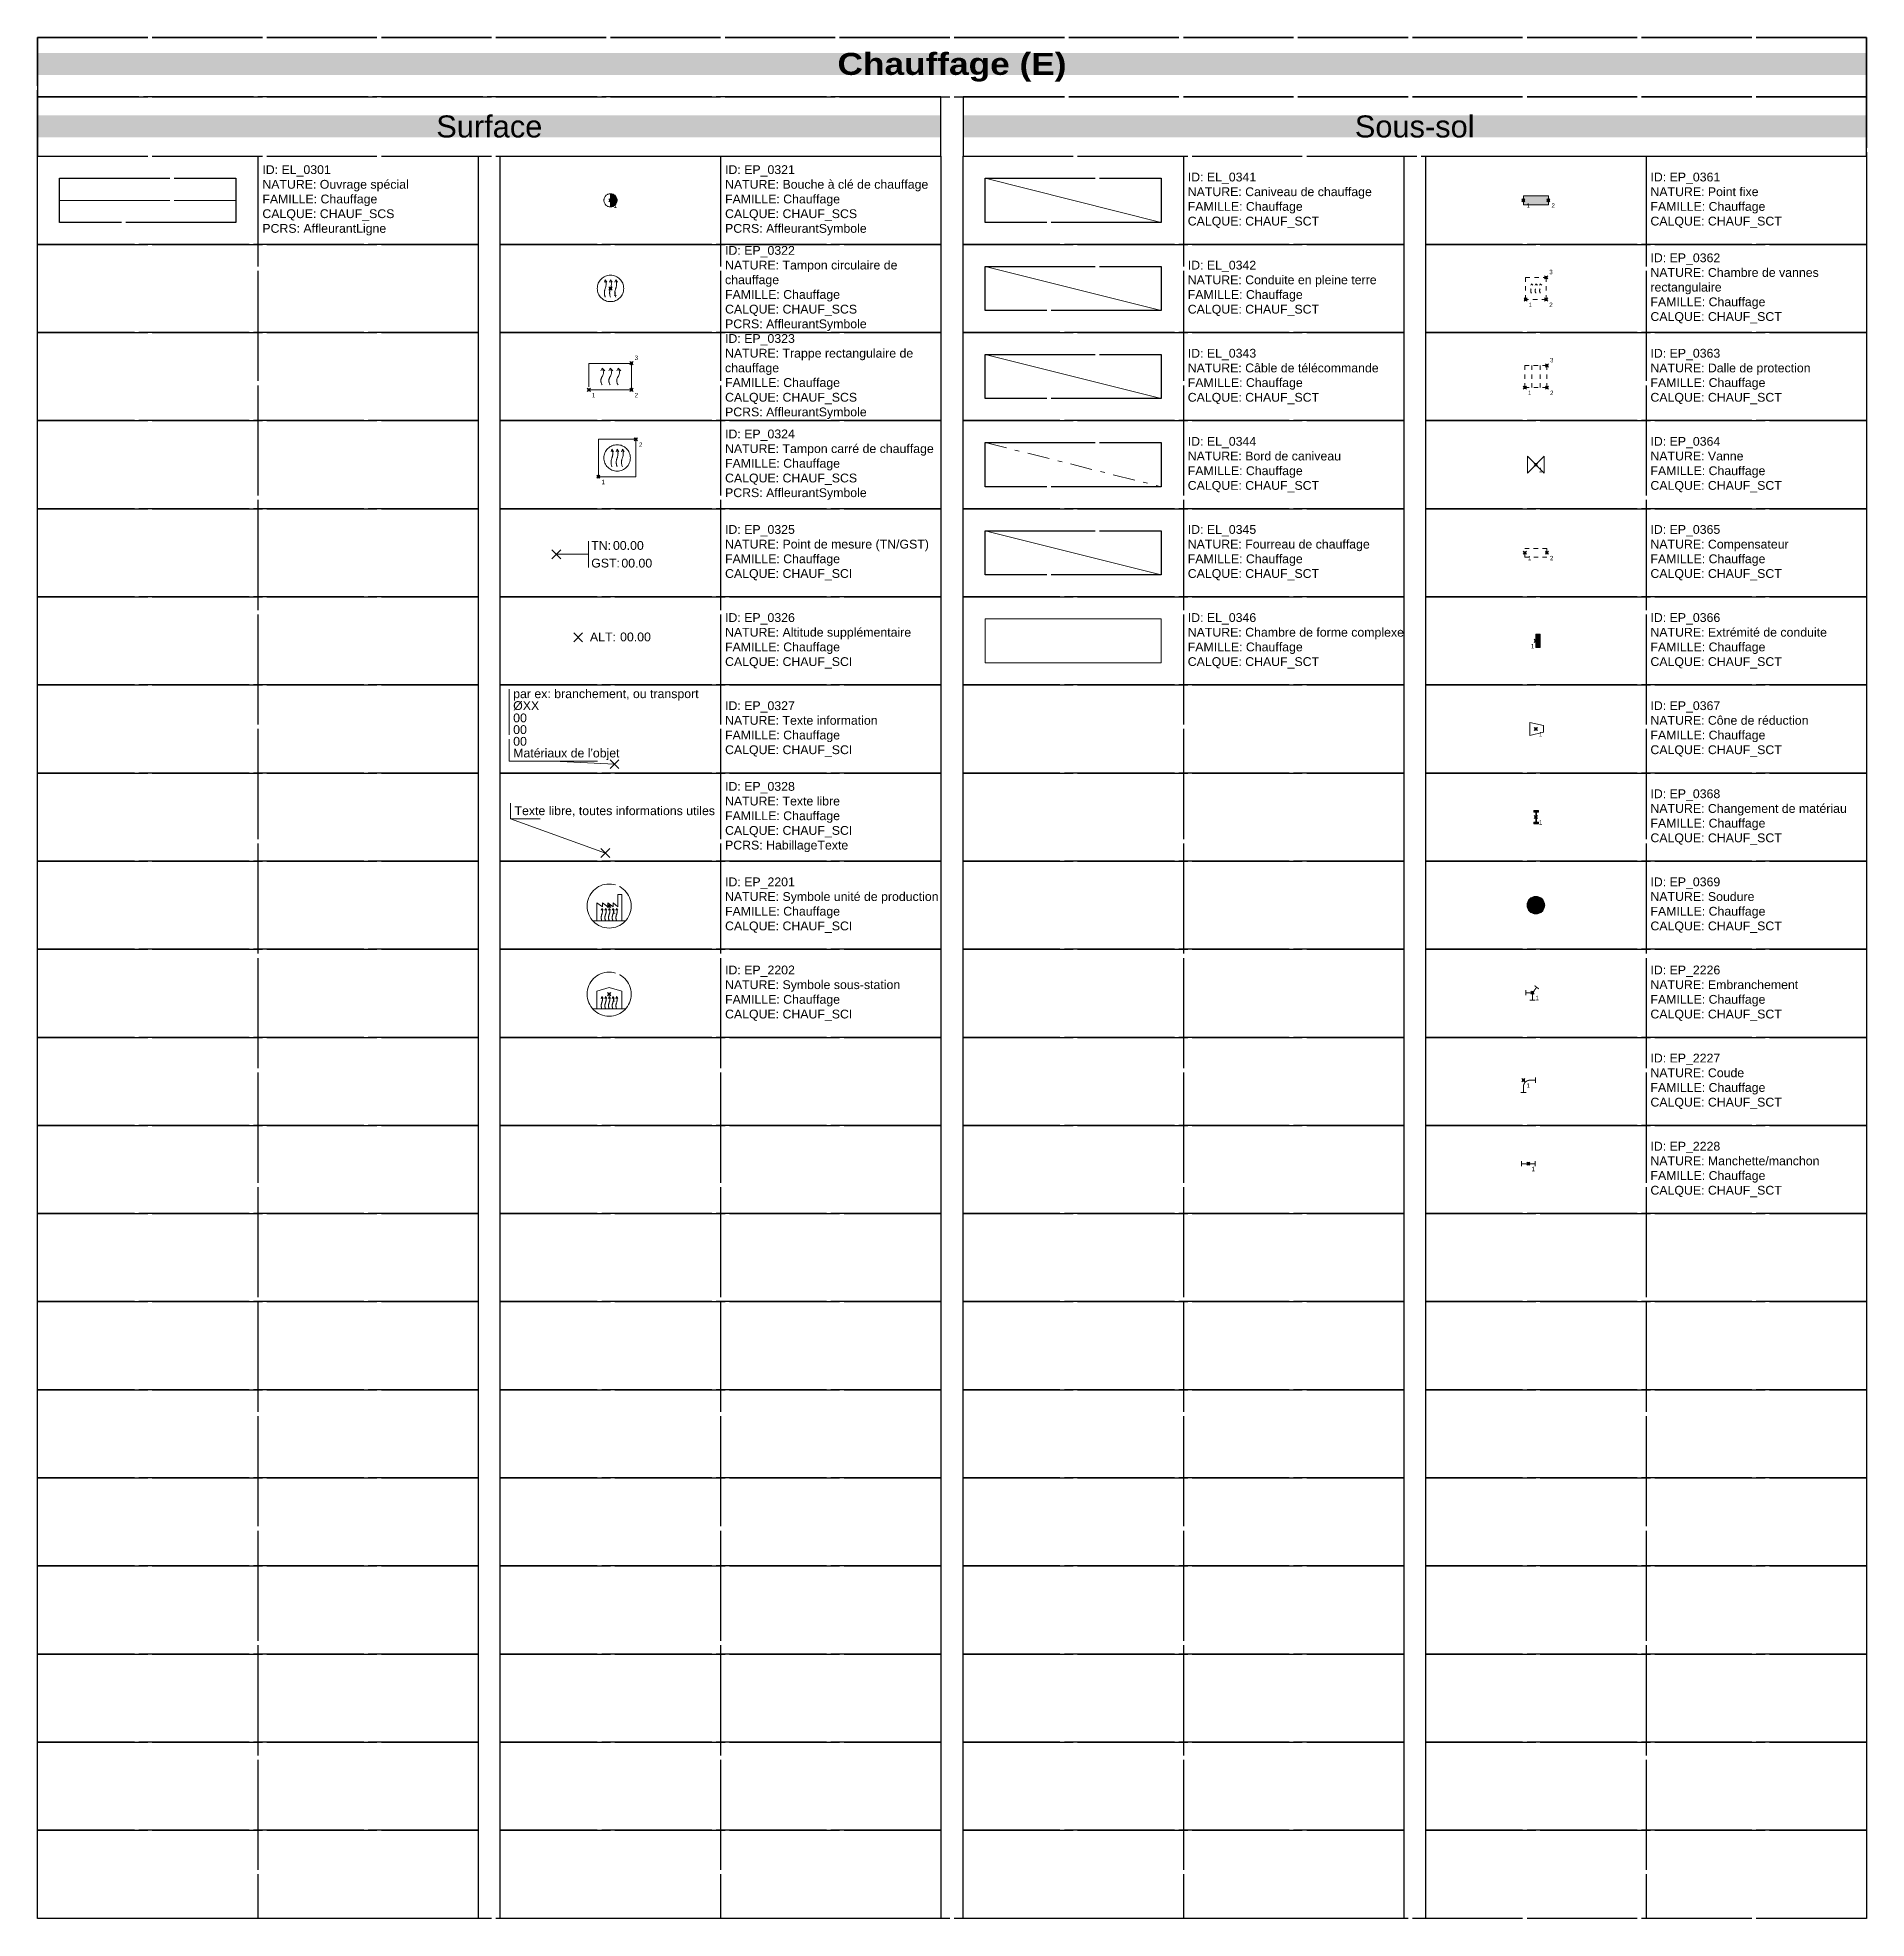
# Model space of a CAD drawing. Header units: metres. Extents: x 3067 to 3319, y 1703 to 1914.
# Drawn here: x 3235.05 to 3276.55, y 1871.25 to 1913.95 of the extents above; entities that cross this region are included whole.
import ezdxf
from ezdxf.enums import TextEntityAlignment as Align

# ---------------------------------------------------------------- set-up
doc = ezdxf.new("R2010")
doc.units = ezdxf.units.M
doc.header["$PDMODE"] = 3
doc.header["$PDSIZE"] = 0.1
for name, pattern in [('EL_0301', [2.5, 2.5, 0]), ('EL_0344', [1, 0.5, -0.2, 0.1, -0.2]), ('Socle_Continu', [2.5, 2.5, 0]), ('Socle_Discontinu', [0.07500000000000001, 0.05, -0.025]), ('Topo_Continu', [2.5, 2.5, 0])]:
    doc.linetypes.add(name, pattern=pattern)
doc.layers.get('0').update_dxf_attribs({"lineweight": 30})
for name, color, linetype, lineweight in [('1', 7, 'Socle_Continu', 30), ('2', 7, 'Socle_Continu', 30), ('3_sens et nbr de points', 7, 'Socle_Continu', 5), ('CHAUF_SCI', 6, 'Socle_Continu', 13), ('CHAUF_SCS', 6, 'Socle_Continu', 13), ('CHAUF_SCT', 6, 'Socle_Continu', 13)]:
    doc.layers.add(name, color=color, linetype=linetype, lineweight=lineweight)
doc.styles.add('Reseaux', font='arial.ttf')
doc.styles.get("Standard").update_dxf_attribs({"font": 'arial.ttf'})
doc.styles.add('Style_2', font='WINGDNG3.TTF')
doc.linetypes.add('EL_0341', pattern='A,3,-0.2,0.2,-0.381,["555",Style_2,S=0.254,R=0,X=-0.254,Y=-0.1],-0.381,0.2,-0.2', length=4.561999999999999)
doc.linetypes.add('EL_0342', pattern='A,2.5,-0.2,0.2,-0.2,0.2,-0.381,["555",Style_2,S=0.254,R=0,X=-0.254,Y=-0.1],-0.381,0.2,-0.2,0.2,-0.2', length=4.862)
doc.linetypes.add('EL_0343', pattern='A,4,-0.381,["555",Style_2,S=0.254,R=0,X=-0.254,Y=-0.1],-0.381', length=4.762)
doc.linetypes.add('EL_0345', pattern='A,4,-0.254,["| |",Standard,S=0.254,R=0,X=-0.127,Y=-0.1],-0.254', length=4.508)
doc.linetypes.add('EL_0346', pattern='A,0.2,0,["/",Standard,S=0.254,R=0,X=0,Y=0]', length=0.2)

msp = doc.modelspace()

# ---------------------------------------------------------------- texts
at = {"linetype": 'Socle_Continu', "char_height": 0.5, "attachment_point": 5, "bg_fill": 1, "box_fill_scale": 1, "bg_fill_transparency": 0}
for s, insert, width, bg_fill_color in [('{\\fArial Black|b0|i0|c0|p34;\\C256;\\c16777215;Chauffage (E)}', (3255.799248891025, 1913.273734277548), 41.5, 6), ('Surface', (3245.299248891023, 1911.926819275354), 20.49999999999954, 254), ('Sous-sol', (3266.299248891023, 1911.926819275354), 20.49999999999954, 254)]:
    msp.add_mtext(s, dxfattribs=dict(at, insert=insert, width=width, bg_fill_color=bg_fill_color))
at = {"linetype": 'Socle_Continu', "char_height": 0.2, "width": 4.90000000000009, "attachment_point": 4}
for s, insert in [('ID: EL_0301\\PNATURE: Ouvrage spécial\\PFAMILLE: Chauffage\\PCALQUE: CHAUF_SCS\\PPCRS: AffleurantLigne', (3240.149248891023, 1910.253361774257)), ('ID: EP_0321\\PNATURE: Bouche à clé de chauffage\\PFAMILLE: Chauffage\\PCALQUE: CHAUF_SCS\\PPCRS: AffleurantSymbole', (3250.649248891023, 1910.253361774257)), ('ID: EL_0341\\PNATURE: Caniveau de chauffage\\PFAMILLE: Chauffage\\PCALQUE: CHAUF_SCT', (3261.149248891024, 1910.253361774257)), ('ID: EP_0361\\PNATURE: Point fixe\\PFAMILLE: Chauffage\\PCALQUE: CHAUF_SCT', (3271.649248891023, 1910.253361774257)), ('ID: EP_0322\\PNATURE: Tampon circulaire de chauffage\\PFAMILLE: Chauffage\\PCALQUE: CHAUF_SCS\\PPCRS: AffleurantSymbole', (3250.649248891023, 1908.253361774257)), ('ID: EL_0342\\PNATURE: Conduite en pleine terre\\PFAMILLE: Chauffage\\PCALQUE: CHAUF_SCT', (3261.149248891024, 1908.253361774257)), ('ID: EP_0362\\PNATURE: Chambre de vannes rectangulaire\\PFAMILLE: Chauffage\\PCALQUE: CHAUF_SCT', (3271.649248891023, 1908.253361774257)), ('ID: EP_0323\\PNATURE: Trappe rectangulaire de chauffage\\PFAMILLE: Chauffage\\PCALQUE: CHAUF_SCS\\PPCRS: AffleurantSymbole', (3250.649248891023, 1906.253361774257)), ('ID: EL_0343\\PNATURE: Câble de télécommande\\PFAMILLE: Chauffage\\PCALQUE: CHAUF_SCT', (3261.149248891024, 1906.253361774257)), ('ID: EP_0363\\PNATURE: Dalle de protection\\PFAMILLE: Chauffage\\PCALQUE: CHAUF_SCT', (3271.649248891023, 1906.253361774257)), ('ID: EP_0324\\PNATURE: Tampon carré de chauffage\\PFAMILLE: Chauffage\\PCALQUE: CHAUF_SCS\\PPCRS: AffleurantSymbole', (3250.649248891023, 1904.253361774257)), ('ID: EL_0344\\PNATURE: Bord de caniveau\\PFAMILLE: Chauffage\\PCALQUE: CHAUF_SCT', (3261.149248891024, 1904.253361774257)), ('ID: EP_0364\\PNATURE: Vanne\\PFAMILLE: Chauffage\\PCALQUE: CHAUF_SCT', (3271.649248891023, 1904.253361774257)), ('ID: EP_0325\\PNATURE: Point de mesure (TN/GST)\\PFAMILLE: Chauffage\\PCALQUE: CHAUF_SCI', (3250.649248891023, 1902.253361774257)), ('ID: EL_0345\\PNATURE: Fourreau de chauffage\\PFAMILLE: Chauffage\\PCALQUE: CHAUF_SCT', (3261.149248891024, 1902.253361774257)), ('ID: EP_0365\\PNATURE: Compensateur\\PFAMILLE: Chauffage\\PCALQUE: CHAUF_SCT', (3271.649248891023, 1902.253361774257)), ('ID: EP_0326\\PNATURE: Altitude supplémentaire\\PFAMILLE: Chauffage\\PCALQUE: CHAUF_SCI', (3250.649248891023, 1900.253361774257)), ('ID: EL_0346\\PNATURE: Chambre de forme complexe\\PFAMILLE: Chauffage\\PCALQUE: CHAUF_SCT', (3261.149248891024, 1900.253361774257)), ('ID: EP_0366\\PNATURE: Extrémité de conduite\\PFAMILLE: Chauffage\\PCALQUE: CHAUF_SCT', (3271.649248891023, 1900.253361774257)), ('ID: EP_0327\\PNATURE: Texte information\\PFAMILLE: Chauffage\\PCALQUE: CHAUF_SCI', (3250.649248891023, 1898.253361774257)), ('ID: EP_0367\\PNATURE: Cône de réduction\\PFAMILLE: Chauffage\\PCALQUE: CHAUF_SCT', (3271.649248891023, 1898.253361774257)), ('ID: EP_0328\\PNATURE: Texte libre\\PFAMILLE: Chauffage\\PCALQUE: CHAUF_SCI\\PPCRS: HabillageTexte', (3250.649248891023, 1896.253361774257)), ('ID: EP_0368\\PNATURE: Changement de matériau\\PFAMILLE: Chauffage\\PCALQUE: CHAUF_SCT', (3271.649248891023, 1896.253361774257)), ('ID: EP_2201\\PNATURE: Symbole unité de production\\PFAMILLE: Chauffage\\PCALQUE: CHAUF_SCI', (3250.649248891023, 1894.253361774257)), ('ID: EP_0369\\PNATURE: Soudure\\PFAMILLE: Chauffage\\PCALQUE: CHAUF_SCT', (3271.649248891023, 1894.253361774257)), ('ID: EP_2202\\PNATURE: Symbole sous-station\\PFAMILLE: Chauffage\\PCALQUE: CHAUF_SCI', (3250.649248891023, 1892.253361774257)), ('ID: EP_2226\\PNATURE: Embranchement\\PFAMILLE: Chauffage\\PCALQUE: CHAUF_SCT', (3271.649248891023, 1892.253361774257)), ('ID: EP_2227\\PNATURE: Coude\\PFAMILLE: Chauffage\\PCALQUE: CHAUF_SCT', (3271.649248891023, 1890.253361774257)), ('ID: EP_2228\\PNATURE: Manchette/manchon\\PFAMILLE: Chauffage\\PCALQUE: CHAUF_SCT', (3271.649248891023, 1888.253361774257))]:
    msp.add_mtext(s, dxfattribs=dict(at, insert=insert))
at = {"layer": '3_sens et nbr de points', "linetype": 'Socle_Continu', "char_height": 0.1, "attachment_point": 1}
for s, insert in [('1', (3248.119762408173, 1910.182453935168)), ('1', (3268.836112408176, 1910.183868810216)), ('2', (3269.403412408171, 1910.183868810216)), ('3', (3269.353362408176, 1908.676058101775)), ('1', (3248.119762408173, 1908.182453935169)), ('1', (3268.88616240817, 1907.932453935169)), ('2', (3269.353362408176, 1907.932453935169)), ('3', (3248.596062262381, 1906.729501345493)), ('3', (3269.370062408174, 1906.676058101774)), ('1', (3247.628111373869, 1905.881676862575)), ('2', (3248.59608408485, 1905.881604151597)), ('1', (3268.869462408175, 1905.932453935169)), ('2', (3269.370062408174, 1905.932453935169)), ('2', (3248.695512408171, 1904.75950393517)), ('1', (3269.119762408175, 1904.182453935169)), ('1', (3247.845512408171, 1903.90950393517)), ('1', (3268.869462408175, 1902.182453935169)), ('2', (3269.370062408175, 1902.182453935169)), ('1', (3268.934496064291, 1900.182928825643)), ('1', (3269.119762408174, 1898.182453935169)), ('1', (3269.119762408175, 1896.182453935169)), ('1', (3248.08995237521, 1894.163268864285)), ('1', (3269.119762408175, 1894.182453935169)), ('1', (3269.044041968085, 1892.196246957071)), ('1', (3248.08995237521, 1892.163268864285)), ('1', (3268.837536139424, 1890.2093439481)), ('1', (3268.950225281475, 1888.314057821328))]:
    msp.add_mtext_dynamic_manual_height_columns(s, width=0.1735149838796133, gutter_width=1, heights=[0], dxfattribs=dict(at, insert=insert))

# ---------------------------------------------------------------- blocks, each defined once
blk = doc.blocks.new('EP_0369')
at = {"layer": 'CHAUF_SCT', "linetype": 'Socle_Continu'}
h = blk.add_hatch(color=256, dxfattribs=at)
edge = h.paths.add_edge_path()
edge.add_ellipse((-4.547e-13, 0), major_axis=(-0.1414213562372365, 0.1414213562372365), ratio=0.9999999999992137, start_angle=-45, end_angle=135, ccw=False)
edge.add_ellipse((-4.547e-13, 0), major_axis=(-0.1414213562372365, 0.1414213562372365), ratio=0.9999999999992137, start_angle=135, end_angle=315, ccw=False)
blk.add_circle((0, 0), 0.2000000000001601, dxfattribs=at)
at = {"layer": 'CHAUF_SCT', "linetype": 'Socle_Continu', "flags": 9}
for tag, p in [('ID', (0.6652754582009948, 0.0651978013065673)), ('NATURE', (0.6652754582009948, -0.2560845997850265)), ('FAMILLE', (0.6652754582009948, -0.5773670008761655)), ('CALQUE', (0.6652754582014495, -0.8986494019677593))]:
    blk.add_attdef(tag, p, '', height=0.2, dxfattribs=at)
blk = doc.blocks.new('EP_0368')
at = {"layer": 'CHAUF_SCT', "linetype": 'Socle_Continu'}
blk.add_hatch(color=256, dxfattribs=at).paths.add_polyline_path([(0.056555507374469, 0.149885079596288), (-0.0434442850564665, 0.1500888290177045), (-0.0435206910892703, 0.11258890685599), (0.0002292180988661, 0.1124997664844614), (-0.0002292180988661, -0.1124997664844614), (-0.0439791272874572, -0.1124106261129327), (-0.0440555333207158, -0.1499105482741925), (0.0559442591102197, -0.1501142976956089), (0.0560206651430235, -0.1126143755338944), (0.0122707559548872, -0.1125252351623658), (0.0127291921526194, 0.1124742978065569), (0.0564791013412105, 0.1123851574350283)])
for p, q in [((-0.0434442850564665, 0.1500888290177045), (-0.0435206910892703, 0.11258890685599)), ((-0.0435206910892703, 0.11258890685599), (0.0002292180988661, 0.1124997664844614)), ((0.056555507374469, 0.149885079596288), (-0.0434442850564665, 0.1500888290177045)), ((0.0002292180988661, 0.1124997664844614), (-0.0002292180988661, -0.1124997664844614)), ((0.0122707559548872, -0.1125252351623658), (0.0127291921526194, 0.1124742978065569)), ((0.0127291921526194, 0.1124742978065569), (0.0564791013412105, 0.1123851574350283)), ((0.0564791013412105, 0.1123851574350283), (0.056555507374469, 0.149885079596288)), ((-0.0439791272874572, -0.1124106261129327), (-0.0440555333207158, -0.1499105482741925)), ((-0.0440555333207158, -0.1499105482741925), (0.0559442591102197, -0.1501142976956089)), ((-0.0002292180988661, -0.1124997664844614), (-0.0439791272874572, -0.1124106261129327)), ((0.0560206651430235, -0.1126143755338944), (0.0122707559548872, -0.1125252351623658)), ((0.0559442591102197, -0.1501142976956089), (0.0560206651430235, -0.1126143755338944))]:
    blk.add_line(p, q, dxfattribs=at)
at = {"layer": 'CHAUF_SCT', "linetype": 'Socle_Continu', "flags": 9}
for tag, p in [('ID', (0.7073377215733672, 0.0165774106567369)), ('NATURE', (0.7073377215733672, -0.3047049904348569)), ('FAMILLE', (0.7073377215733672, -0.625987391525996)), ('CALQUE', (0.7073377215738219, -0.9472697926175897))]:
    blk.add_attdef(tag, p, '', height=0.2, dxfattribs=at)
blk = doc.blocks.new('EP_0367')
at = {"layer": 'CHAUF_SCT', "linetype": 'Socle_Continu', "flags": 128}
blk.add_lwpolyline([(-0.1359851656879982, 0.1506334067807984), (-0.1359851656879982, -0.150239084840905), (0.1704250692901041, -0.0750209619359339), (0.1704250692901041, 0.0754152838758273)], close=True, dxfattribs=at)
at = {"layer": 'CHAUF_SCT', "linetype": 'Socle_Continu', "flags": 9}
for tag, p in [('NATURE', (0.6955880302994047, 0.2603986245849228)), ('ID', (0.6955880302994047, 0.5816810256765166)), ('FAMILLE', (0.6955880302994047, -0.0608837765062162)), ('CALQUE', (0.6955880302998594, -0.38216617759781)), ('TYPE', (0.6955880302998594, -0.7034485786894038))]:
    blk.add_attdef(tag, p, '', height=0.2, dxfattribs=at)
blk = doc.blocks.new('EP_0366')
at = {"layer": 'CHAUF_SCT', "linetype": 'Socle_Continu'}
blk.add_hatch(color=256, dxfattribs=at).paths.add_polyline_path([(0.1002572382594735, 0.1501570920593167), (0.1001370676312945, -0.1498428838719974), (0.0001370756544929, -0.1498028269959377), (0.000257246282672, 0.1501971489353764)])
at = {"layer": 'CHAUF_SCT', "linetype": 'Socle_Continu', "flags": 128}
blk.add_lwpolyline([(0.0001370756544929, -0.1498028269959377), (0.000257246282672, 0.1501971489353764), (0.1002572382594735, 0.1501570920593167), (0.1001370676312945, -0.1498428838719974)], close=True, dxfattribs=at)
at = {"layer": 'CHAUF_SCT', "linetype": 'Socle_Continu', "flags": 9}
for tag, p in [('NATURE', (0.6045897612061708, 0.2807477289923099)), ('ID', (0.6045897612061708, 0.6020301300839038)), ('FAMILLE', (0.6045897612057161, -0.0405346720988291)), ('CALQUE', (0.6045897612061708, -0.3618170731904229)), ('TYPE', (0.6045897612061708, -0.6830994742820167))]:
    blk.add_attdef(tag, p, '', height=0.2, dxfattribs=at)
blk = doc.blocks.new('EP_0364')
at = {"layer": 'CHAUF_SCT', "linetype": 'Socle_Continu'}
for p, q in [((-0.1900000000000546, -0.1900000000000546), (-0.1900000000000546, 0.1900000000000546)), ((-0.1900000000000546, 0.1900000000000546), (0.1900000000000546, -0.1900000000000546)), ((0.1900000000000546, 0.1900000000000546), (-0.1900000000000546, -0.1900000000000546)), ((0.1900000000000546, -0.1900000000000546), (0.1900000000000546, 0.1900000000000546))]:
    blk.add_line(p, q, dxfattribs=at)
at = {"layer": 'CHAUF_SCT', "linetype": 'Socle_Continu', "flags": 9}
for tag, p in [('ID', (0.7883660091033562, -0.0151168798302024)), ('NATURE', (0.7883660091033562, -0.3363992809217962)), ('CALQUE', (0.7883660091033562, -0.9789640831045289)), ('FAMILLE', (0.7883660091029016, -0.6576816820129352))]:
    blk.add_attdef(tag, p, '', height=0.2, dxfattribs=at)
blk = doc.blocks.new('EP_0361')
at = {"layer": 'CHAUF_SCT', "linetype": 'Socle_Continu'}
blk.add_hatch(color=256, dxfattribs=at).paths.add_polyline_path([(0, -0.0999999999999091), (0, 0.0999999999999091), (0.5672999999951572, 0.0999999999999091), (0.5672999999951572, -0.0999999999999091)])
at = {"layer": 'CHAUF_SCT', "linetype": 'Socle_Continu', "flags": 128}
blk.add_lwpolyline([(0, -0.0999999999999091), (0, 0.0999999999999091), (0.5672999999951572, 0.0999999999999091), (0.5672999999951572, -0.0999999999999091)], close=True, dxfattribs=at)
at = {"layer": 'CHAUF_SCT', "linetype": 'Socle_Continu', "flags": 9}
for tag, p in [('ID', (1.086494708056761, -0.0621153954066358)), ('NATURE', (1.086494708056761, -0.3833977964982296)), ('CALQUE', (1.086494708056761, -1.025962598680962)), ('FAMILLE', (1.086494708056306, -0.7046801975893687))]:
    blk.add_attdef(tag, p, '', height=0.2, dxfattribs=at)
blk = doc.blocks.new('EP_0322')
at = {"layer": 'CHAUF_SCS', "linetype": 'Socle_Continu'}
for p, q in [((-0.1190509970806488, 0.1984183284673691), (-0.1388610829931167, 0.1389245768614273)), ((-0.1190509970806488, 0.1984183284673691), (-0.0793673313869476, 0.1389245768614273)), ((-4.547e-13, 0.1984183284673691), (-0.0198100859129227, 0.1389245768614273)), ((-4.547e-13, 0.1984183284673691), (0.0396836656927917, 0.1389245768614273)), ((0.1190509970797393, 0.1984183284673691), (0.0992409111672714, 0.1389245768614273)), ((0.1190509970797393, 0.1984183284673691), (0.1587346627729858, 0.1389245768614273))]:
    blk.add_line(p, q, dxfattribs=at)
at = {"layer": 'CHAUF_SCS', "linetype": 'Socle_Continu', "flags": 128}
for points in [[(-0.1190509970811036, -0.1984183284666869, -0.1999999999977349), (-0.1190509970811036, 4.547e-13, 0.1999999999996576), (-0.1190509970806488, 0.1984183284673691)], [(-9.095e-13, -0.1984183284666869, -0.1999999999977349), (-9.095e-13, 4.547e-13, 0.1999999999996576), (-4.547e-13, 0.1984183284673691)], [(0.1190509970792846, -0.1984183284666869, -0.1999999999977349), (0.1190509970792846, 4.547e-13, 0.1999999999996576), (0.1190509970797393, 0.1984183284673691)]]:
    blk.add_lwpolyline(points, format="xyb", dxfattribs=at)
at = {"layer": 'CHAUF_SCS', "linetype": 'Socle_Continu'}
blk.add_circle((0, 0), 0.3, dxfattribs=at)
at = {"layer": 'CHAUF_SCS', "linetype": 'Socle_Continu', "flags": 9}
for tag, p in [('NATURE', (0.8808347996696284, 0.3161148385786419)), ('ID', (0.8808347996696284, 0.6373972396702356)), ('FAMILLE', (0.8808347996696284, -0.0051675625124972)), ('CALQUE', (0.8808347996696284, -0.3264499636040909)), ('TYPE', (0.8808347996696284, -0.9690147657872785)), ('PCRS', (0.8808347996696284, -0.6477323646956848))]:
    blk.add_attdef(tag, p, '', height=0.2, dxfattribs=at)
blk = doc.blocks.new('EP_0321')
at = {"layer": 'CHAUF_SCS', "linetype": 'Socle_Continu'}
h = blk.add_hatch(color=256, dxfattribs=at)
edge = h.paths.add_edge_path()
edge.add_line((0, -0.1500000000005457), (0, 0.1499999999996362))
edge.add_ellipse((0, -4.547e-13), major_axis=(-0.1060660171781838, 0.1060660171781838), ratio=0.99999999999741, start_angle=225, end_angle=315, ccw=False)
edge.add_ellipse((0, -4.547e-13), major_axis=(0.1060660171781838, 0.1060660171781838), ratio=0.99999999999741, start_angle=225, end_angle=315, ccw=False)
blk.add_line((0, -0.1500000000005457), (0, 0.1499999999996362), dxfattribs=at)
blk.add_circle((0, 0), 0.1500000000001081, dxfattribs=at)
at = {"layer": 'CHAUF_SCS', "linetype": 'Socle_Continu', "flags": 9}
for tag, p in [('ID', (0.5965127651143121, 0.5167112252192965)), ('NATURE', (0.5965127651143121, 0.1954288241277027)), ('FAMILLE', (0.5965127651143121, -0.1258535769634363)), ('CALQUE', (0.5965127651143121, -0.4471359780550302)), ('PCRS', (0.5965127651143121, -0.768418379146624))]:
    blk.add_attdef(tag, p, '', height=0.2, dxfattribs=at)
blk = doc.blocks.new('*U314')
at = {"layer": 'CHAUF_SCI', "linetype": 'Socle_Continu'}
blk.add_line((0.7332988834705249, -4.547e-13), (0, 0), dxfattribs=at)
at = {"layer": 'CHAUF_SCI', "linetype": 'Socle_Continu', "flags": 128}
blk.add_lwpolyline([(0.73329888347007, -0.3000000000001819), (0.73329888347007, 0.2999999999992724)], dxfattribs=at)
at = {"layer": 'CHAUF_SCI', "linetype": 'Socle_Continu'}
blk.add_point((0, 0), dxfattribs=at)
at = {"layer": 'CHAUF_SCI', "linetype": 'Socle_Continu', "char_height": 0.2, "attachment_point": 4}
for s, insert in [('TN:', (0.7929617047470856, 0.1999999999993633)), ('GST:', (0.7929617047470856, -0.2012789904506462))]:
    blk.add_mtext_dynamic_manual_height_columns(s, width=0.462726113304143, gutter_width=1, heights=[0], dxfattribs=dict(at, insert=insert))
at = {"layer": 'CHAUF_SCI', "linetype": 'Socle_Continu'}
for tag, p in [('TN', (1.286360096541557, 0.1999999999993633)), ('GST', (1.477163664256295, -0.2012789904506462))]:
    blk.add_attdef(tag, text='', height=0.2, dxfattribs=at).set_placement(p, align=Align.MIDDLE_LEFT)
at = {"layer": 'CHAUF_SCI', "linetype": 'Socle_Continu', "style": 'Reseaux', "flags": 9}
for tag, p in [('ID', (2.428342119356784, 0.0699547082995196)), ('NATURE', (2.428342119356784, -0.2513276927920742))]:
    blk.add_attdef(tag, p, '', height=0.2, dxfattribs=at)
at = {"layer": 'CHAUF_SCI', "linetype": 'Socle_Continu', "flags": 9}
for tag, p in [('FAMILLE', (2.428342119356784, -0.5726100938832133)), ('CALQUE', (2.428342119356784, -0.893892494974807))]:
    blk.add_attdef(tag, p, '', height=0.2, dxfattribs=at)
blk = doc.blocks.new('EP_0323')
at = {"layer": 'CHAUF_SCS', "linetype": 'Socle_Continu'}
for p, q in [((0.3024687500010259, 0.4874999999988177), (0.2722702700034461, 0.4312800000002426)), ((0.3024687500010259, 0.4874999999988177), (0.3629625000012311, 0.4312800000002426)), ((0.4839500000016415, 0.4874999999988177), (0.4537515200040616, 0.4312800000002426)), ((0.4839500000016415, 0.4874999999988177), (0.5444437500018467, 0.4312800000002426)), ((0.665431250002257, 0.4874999999988177), (0.6352327700046771, 0.4312800000002426)), ((0.665431250002257, 0.4874999999988177), (0.7259250000024622, 0.4312800000002426))]:
    blk.add_line(p, q, dxfattribs=at)
at = {"layer": 'CHAUF_SCS', "linetype": 'Socle_Continu', "flags": 128}
blk.add_lwpolyline([(0, 0.5999999999985448), (0.9679000000032829, 0.5999999999985448), (0.9679000000032829, 0), (0, 0)], close=True, dxfattribs=at)
for points in [[(0.3024687500010259, 0.1124999999997271, -0.3226333333352642), (0.3024687500010259, 0.2999999999992724, 0.3226333333352642), (0.3024687500010259, 0.4874999999988177)], [(0.4839500000016415, 0.1124999999997271, -0.3226333333352642), (0.4839500000016415, 0.2999999999992724, 0.3226333333352642), (0.4839500000016415, 0.4874999999988177)], [(0.665431250002257, 0.1124999999997271, -0.3226333333352642), (0.665431250002257, 0.2999999999992724, 0.3226333333352642), (0.665431250002257, 0.4874999999988177)]]:
    blk.add_lwpolyline(points, format="xyb", dxfattribs=at)
at = {"layer": 'CHAUF_SCS', "linetype": 'Socle_Continu', "flags": 9}
for tag, p in [('ID', (1.377614190837448, 0.938851058064074)), ('NATURE', (1.377614190837448, 0.6175686569724804)), ('FAMILLE', (1.377614190837448, 0.2962862558813413)), ('CALQUE', (1.377614190837448, -0.0249961452102525)), ('PCRS', (1.377614190837448, -0.3462785463018463))]:
    blk.add_attdef(tag, p, '', height=0.2, dxfattribs=at)
blk = doc.blocks.new('EP_0324')
at = {"layer": 'CHAUF_SCS', "linetype": 'Socle_Continu'}
for p, q in [((0.3061461638894798, 0.6236154894363608), (0.2863360779770119, 0.5641217378304191)), ((0.3061461638894798, 0.6236154894363608), (0.345829829583181, 0.5641217378304191)), ((0.4251971609696739, 0.6236154894363608), (0.405387075057206, 0.5641217378304191)), ((0.4251971609696739, 0.6236154894363608), (0.4648808266629203, 0.5641217378304191)), ((0.544248158049868, 0.6236154894363608), (0.5244380721374001, 0.5641217378304191)), ((0.544248158049868, 0.6236154894363608), (0.5839318237431144, 0.5641217378304191))]:
    blk.add_line(p, q, dxfattribs=at)
blk.add_lwpolyline([(0, 0), (0.849999999999909, 0), (0.849999999999909, 0.849999999999909), (0, 0.849999999999909)], close=True, dxfattribs=at)
at = {"layer": 'CHAUF_SCS', "linetype": 'Socle_Continu', "flags": 128}
for points in [[(0.306146163889025, 0.2267788325023048, -0.1999999999977349), (0.306146163889025, 0.4251971609694465, 0.1999999999996576), (0.3061461638894798, 0.6236154894363608)], [(0.4251971609692192, 0.2267788325023048, -0.1999999999977349), (0.4251971609692192, 0.4251971609694465, 0.1999999999996576), (0.4251971609696739, 0.6236154894363608)], [(0.5442481580494132, 0.2267788325023048, -0.1999999999977349), (0.5442481580494132, 0.4251971609694465, 0.1999999999996576), (0.544248158049868, 0.6236154894363608)]]:
    blk.add_lwpolyline(points, format="xyb", dxfattribs=at)
at = {"layer": 'CHAUF_SCS', "linetype": 'Socle_Continu'}
blk.add_circle((0.4251971609701286, 0.4251971609689918), 0.3, dxfattribs=at)
at = {"layer": 'CHAUF_SCS', "linetype": 'Socle_Continu', "flags": 9}
for tag, p in [('ID', (1.483800765200612, 0.9518975083447003)), ('NATURE', (1.483800765200612, 0.6306151072531067)), ('FAMILLE', (1.483800765200612, 0.3093327061619675)), ('CALQUE', (1.483800765200612, -0.0119496949296263)), ('PCRS', (1.483800765200612, -0.3332320960212201)), ('TYPE', (1.483800765200612, -0.654514497112814))]:
    blk.add_attdef(tag, p, '', height=0.2, dxfattribs=at)
blk = doc.blocks.new('EP_0326')
at = {"layer": 'CHAUF_SCI', "linetype": 'Socle_Continu'}
blk.add_point((0, 0), dxfattribs=at)
at = {"layer": 'CHAUF_SCI', "linetype": 'Socle_Continu', "insert": (0.2675021382674458, 0.0095432258140136), "char_height": 0.2, "attachment_point": 4}
blk.add_mtext_dynamic_manual_height_columns('ALT:', width=0.462726113304143, gutter_width=1, heights=[0], dxfattribs=at)
at = {"layer": 'CHAUF_SCI', "linetype": 'Socle_Continu'}
blk.add_attdef('ALT', text='', height=0.2, dxfattribs=at).set_placement((0.9517040977766555, 0.0095432258140136), align=Align.MIDDLE_LEFT)
at = {"layer": 'CHAUF_SCI', "linetype": 'Socle_Continu', "style": 'Reseaux', "flags": 9}
for tag, p in [('ID', (2.037735108147899, -0.1057663793321808)), ('NATURE', (2.037735108147899, -0.4270487804237746))]:
    blk.add_attdef(tag, p, '', height=0.2, dxfattribs=at)
at = {"layer": 'CHAUF_SCI', "linetype": 'Socle_Continu', "flags": 9}
for tag, p in [('FAMILLE', (2.037735108147899, -0.7483311815149137)), ('CALQUE', (2.037735108147899, -1.069613582606507)), ('TYPE', (2.050355252807094, -1.357600921890025))]:
    blk.add_attdef(tag, p, '', height=0.2, dxfattribs=at)
blk = doc.blocks.new('EP_0362')
at = {"layer": 'CHAUF_SCT', "linetype": 'Socle_Discontinu'}
for p, q in [((0.132596809007282, 0.3538746030001221), (0.1157902599193221, 0.3225861345147223)), ((0.132596809007282, 0.3538746030001221), (0.1662637743306732, 0.3225861345147223)), ((0.2335977049783651, 0.3538746030001221), (0.2167911558899505, 0.3225861345147223)), ((0.2335977049783651, 0.3538746030001221), (0.2672646703017563, 0.3225861345147223)), ((0.3345986009489934, 0.3538746030001221), (0.3177920518605788, 0.3225861345147223)), ((0.3345986009489934, 0.3538746030001221), (0.3682655662728393, 0.3225861345147223))]:
    blk.add_line(p, q, dxfattribs=at)
blk.add_lwpolyline([(0, 0.4999999999997727), (0.4672000000064145, 0.4999999999997727), (0.4672000000064145, 0), (0, 0)], close=True, dxfattribs=at)
at = {"layer": 'CHAUF_SCT', "linetype": 'Socle_Discontinu', "flags": 128}
for points in [[(0.132596809007282, 0.1451735058408303, -0.3226333333352642), (0.132596809007282, 0.2495240544205899, 0.3226333333352642), (0.132596809007282, 0.3538746030001221)], [(0.2335977049783651, 0.1451735058408303, -0.3226333333352642), (0.2335977049783651, 0.2495240544205899, 0.3226333333352642), (0.2335977049783651, 0.3538746030001221)], [(0.3345986009489934, 0.1451735058408303, -0.3226333333352642), (0.3345986009489934, 0.2495240544205899, 0.3226333333352642), (0.3345986009489934, 0.3538746030001221)]]:
    blk.add_lwpolyline(points, format="xyb", dxfattribs=at)
at = {"layer": 'CHAUF_SCT', "linetype": 'Socle_Discontinu', "flags": 9}
for tag, p in [('ID', (1.057458590823898, 0.2848196207476121)), ('NATURE', (1.057458590823898, -0.0364627803439817)), ('FAMILLE', (1.057458590823443, -0.3577451814351207)), ('CALQUE', (1.057458590823898, -0.6790275825267145))]:
    blk.add_attdef(tag, p, '', height=0.2, dxfattribs=at)
blk = doc.blocks.new('EP_0363')
at = {"layer": 'CHAUF_SCT', "linetype": 'Socle_Discontinu'}
for p, q in [((0.1564374999998108, 0.4999999999995453), (0.1564374999998108, -4.547e-13)), ((0.3441624999995838, 0.4999999999995453), (0.3441624999995838, -4.547e-13))]:
    blk.add_line(p, q, dxfattribs=at)
blk.add_lwpolyline([(0, 0.4999999999995453), (0.5005999999993948, 0.4999999999995453), (0.5005999999993948, 0), (0, 0)], close=True, dxfattribs=at)
at = {"layer": 'CHAUF_SCT', "linetype": 'Socle_Discontinu', "flags": 9}
for tag, p in [('ID', (1.090081469974848, 0.3050596361031239)), ('NATURE', (1.090081469974848, -0.0162227649884699)), ('FAMILLE', (1.090081469974393, -0.3375051660796089)), ('CALQUE', (1.090081469974848, -0.6587875671712027))]:
    blk.add_attdef(tag, p, '', height=0.2, dxfattribs=at)
blk = doc.blocks.new('EP_0365')
at = {"layer": 'CHAUF_SCT', "linetype": 'Socle_Discontinu'}
blk.add_lwpolyline([(0.0001971609690372, 0.1001971609698558), (0.5007971609684319, 0.1001971609698558), (0.5007971609684319, -0.0998028390299624), (0.0001971609690372, -0.0998028390299624)], close=True, dxfattribs=at)
at = {"layer": 'CHAUF_SCT', "linetype": 'Socle_Discontinu', "flags": 9}
for tag, p in [('ID', (1.082884752876907, 0.3667738268827634)), ('NATURE', (1.082884752876907, 0.0454914257911696)), ('CALQUE', (1.082884752876907, -0.5970733763915633)), ('FAMILLE', (1.082884752876452, -0.2757909752999694))]:
    blk.add_attdef(tag, p, '', height=0.2, dxfattribs=at)
blk = doc.blocks.new('*U254')
at = {"layer": 'CHAUF_SCI', "linetype": 'Socle_Continu'}
blk.add_line((-1.389563766990249, 0.0655018126474261), (0, 0), dxfattribs=at)
at = {"layer": 'CHAUF_SCI', "linetype": 'Socle_Continu', "flags": 128}
blk.add_lwpolyline([(-0.3895637669902498, 0.0655018126474261), (-2.389563766990249, 0.0655018126474261), (-2.389563766990249, 1.7040629235305)], dxfattribs=at)
at = {"layer": 'CHAUF_SCI', "linetype": 'Socle_Continu'}
blk.add_point((0, 0), dxfattribs=at)
for tag, p in [('TYPE', (-2.301047120634393, 1.49890808717987)), ('DIAM', (-2.301047120634393, 1.228657302035344)), ('NBR', (-2.301047120634393, 0.95027571746391)), ('LARG', (-2.301047120634393, 0.684472998339743)), ('HAUT', (-2.301047120634393, 0.4186702792155757)), ('MATER', (-2.301047120634393, 0.1528675600914084))]:
    blk.add_attdef(tag, p, '', height=0.2, dxfattribs=at)
at = {"layer": 'CHAUF_SCI', "linetype": 'Socle_Continu', "flags": 9}
for tag, p in [('NATURE', (2.469855471824757, 1.09701021803994)), ('ID', (2.469855471824757, 1.418292619131534)), ('FAMILLE', (2.469855471824757, 0.7757278169488018)), ('CALQUE', (2.469855471824757, 0.4544454158567533))]:
    blk.add_attdef(tag, p, '', height=0.2, dxfattribs=at)
blk = doc.blocks.new('*U256')
at = {"layer": 'CHAUF_SCI', "linetype": 'Socle_Continu'}
blk.add_line((-2.149890057676202, 0.7729236466866496), (0, 0), dxfattribs=at)
at = {"layer": 'CHAUF_SCI', "linetype": 'Socle_Continu', "flags": 128}
blk.add_lwpolyline([(-1.47684570600677, 0.7729236466866496), (-2.149890057676202, 0.7729236466866496), (-2.149890057676202, 1.129924663553538)], dxfattribs=at)
at = {"layer": 'CHAUF_SCI', "linetype": 'Socle_Continu'}
blk.add_point((0, 0), dxfattribs=at)
blk.add_attdef('TXT', (-2.061373411320346, 0.8602893941306319), '', height=0.2, dxfattribs=at)
at = {"layer": 'CHAUF_SCI', "linetype": 'Socle_Continu', "flags": 9}
for tag, p in [('NATURE', (1.966910856377126, -0.1773192053376533)), ('ID', (1.966910856377126, 0.1439631957539404)), ('FAMILLE', (1.966910856377126, -0.4986016064287924)), ('CALQUE', (1.966910856377126, -0.8198840075208408)), ('PCRS', (1.966910856377126, -1.141166408612889))]:
    blk.add_attdef(tag, p, '', height=0.2, dxfattribs=at)
blk = doc.blocks.new('EP_2201')
at = {"layer": 'CHAUF_SCI', "linetype": 'Socle_Continu'}
for p, q in [((-0.3729436050039112, -0.3330361354067008), (0.3729436050039112, -0.3330361354067008)), ((-0.1671838786160151, -0.0543963377131149), (-0.1810935773155506, -0.0961700161824411)), ((-0.1671838786160151, -0.0543963377131149), (-0.1393198988462245, -0.0961700161824411)), ((-0.0835919393080076, -0.0543963377131149), (-0.0975016380075431, -0.0961700161824411)), ((-0.0835919393080076, -0.0543963377131149), (-0.055727959538217, -0.0961700161824411)), ((0, -0.0543963377131149), (-0.0139096986995355, -0.0961700161824411)), ((0, -0.0543963377131149), (0.0278639797693359, -0.0961700161824411)), ((0.0835919393084623, -0.0543963377131149), (0.0696822406084721, -0.0961700161824411)), ((0.0835919393084623, -0.0543963377131149), (0.1114559190773434, -0.0961700161824411)), ((0.1671838786164699, -0.0543963377131149), (0.1532741799164796, -0.0961700161824411)), ((0.1671838786164699, -0.0543963377131149), (0.195047858385351, -0.0961700161824411))]:
    blk.add_line(p, q, dxfattribs=at)
at = {"layer": 'CHAUF_SCI', "linetype": 'Socle_Continu', "flags": 128}
blk.add_lwpolyline([(-0.2831035712188168, -0.3330361354067008), (-0.2831035712188168, 0.0710375263759033), (-0.154491767422769, -0.016167608416481), (-0.1544917674232238, 0.0710375263759033), (-0.0330261560266081, -0.016167608416481), (-0.0330261560266081, 0.0710375263759033), (0.0908215195022422, -0.016167608416481), (0.0908215195022422, 0.071037526375676), (0.2003800867987593, -0.016167608416481), (0.2003800867987593, 0.2598662678685741), (0.2861212893294578, 0.2598662678685741), (0.2861212893294578, -0.3330361354067008)], dxfattribs=at)
for points in [[(-0.1671838786160151, -0.3330361354064735, -0.1999999999977349), (-0.1671838786160151, -0.1937162365597942, 0.1999999999996576), (-0.1671838786160151, -0.0543963377131149)], [(-0.0835919393080076, -0.3330361354064735, -0.1999999999977349), (-0.0835919393080076, -0.1937162365597942, 0.1999999999996576), (-0.0835919393080076, -0.0543963377131149)], [(0, -0.3330361354064735, -0.1999999999977349), (0, -0.1937162365597942, 0.1999999999996576), (0, -0.0543963377131149)], [(0.0835919393080076, -0.3330361354064735, -0.1999999999977349), (0.0835919393080076, -0.1937162365597942, 0.1999999999996576), (0.0835919393084623, -0.0543963377131149)], [(0.1671838786160151, -0.3330361354064735, -0.1999999999977349), (0.1671838786160151, -0.1937162365597942, 0.1999999999996576), (0.1671838786164699, -0.0543963377131149)]]:
    blk.add_lwpolyline(points, format="xyb", dxfattribs=at)
at = {"layer": 'CHAUF_SCI', "linetype": 'Socle_Continu'}
blk.add_circle((0, 0), 0.5, dxfattribs=at)
at = {"layer": 'CHAUF_SCI', "linetype": 'Socle_Continu', "flags": 9}
for tag, p in [('ID', (1.040975939055897, 0.4466461115796392)), ('NATURE', (1.040975939055897, 0.1253637104880454)), ('FAMILLE', (1.040975939055897, -0.1959186906030936)), ('CALQUE', (1.040975939055897, -0.5172010916946875))]:
    blk.add_attdef(tag, p, '', height=0.2, dxfattribs=at)
blk = doc.blocks.new('EP_2202')
at = {"layer": 'CHAUF_SCI', "linetype": 'Socle_Continu'}
for p, q in [((-0.3729436050039112, -0.3330361354067008), (0.3729436050039112, -0.3330361354067008)), ((-0.1671838786160151, -0.0543963377131149), (-0.1810935773155506, -0.0961700161824411)), ((-0.1671838786160151, -0.0543963377131149), (-0.1393198988462245, -0.0961700161824411)), ((-0.0835919393080076, -0.0543963377131149), (-0.0975016380075431, -0.0961700161824411)), ((-0.0835919393080076, -0.0543963377131149), (-0.055727959538217, -0.0961700161824411)), ((0, -0.0543963377131149), (-0.0139096986995355, -0.0961700161824411)), ((0, -0.0543963377131149), (0.0278639797693359, -0.0961700161824411)), ((0.0835919393084623, -0.0543963377131149), (0.0696822406084721, -0.0961700161824411)), ((0.0835919393084623, -0.0543963377131149), (0.1114559190773434, -0.0961700161824411)), ((0.1671838786164699, -0.0543963377131149), (0.1532741799164796, -0.0961700161824411)), ((0.1671838786164699, -0.0543963377131149), (0.195047858385351, -0.0961700161824411))]:
    blk.add_line(p, q, dxfattribs=at)
at = {"layer": 'CHAUF_SCI', "linetype": 'Socle_Continu', "flags": 128}
blk.add_lwpolyline([(-0.2831035712188168, -0.3330361354067008), (-0.2831035712188168, 0.0710375263759033), (0, 0.1521866449420486), (0.2861212893294578, 0.0710375263759033), (0.2861212893294578, -0.3330361354067008)], dxfattribs=at)
for points in [[(-0.1671838786160151, -0.3330361354064735, -0.1999999999977349), (-0.1671838786160151, -0.1937162365597942, 0.1999999999996576), (-0.1671838786160151, -0.0543963377131149)], [(-0.0835919393080076, -0.3330361354064735, -0.1999999999977349), (-0.0835919393080076, -0.1937162365597942, 0.1999999999996576), (-0.0835919393080076, -0.0543963377131149)], [(0, -0.3330361354064735, -0.1999999999977349), (0, -0.1937162365597942, 0.1999999999996576), (0, -0.0543963377131149)], [(0.0835919393080076, -0.3330361354064735, -0.1999999999977349), (0.0835919393080076, -0.1937162365597942, 0.1999999999996576), (0.0835919393084623, -0.0543963377131149)], [(0.1671838786160151, -0.3330361354064735, -0.1999999999977349), (0.1671838786160151, -0.1937162365597942, 0.1999999999996576), (0.1671838786164699, -0.0543963377131149)]]:
    blk.add_lwpolyline(points, format="xyb", dxfattribs=at)
at = {"layer": 'CHAUF_SCI', "linetype": 'Socle_Continu'}
blk.add_circle((0, 0), 0.5, dxfattribs=at)
at = {"layer": 'CHAUF_SCI', "linetype": 'Socle_Continu', "flags": 9}
for tag, p in [('ID', (1.040975939055897, 0.4466461115796392)), ('NATURE', (1.040975939055897, 0.1253637104880454)), ('FAMILLE', (1.040975939055897, -0.1959186906030936)), ('CALQUE', (1.040975939055897, -0.5172010916946875))]:
    blk.add_attdef(tag, p, '', height=0.2, dxfattribs=at)
blk = doc.blocks.new('EP_2226')
at = {"layer": 'CHAUF_SCT', "linetype": 'Socle_Continu', "const_width": 0.0225, "flags": 128}
for points in [[(-0.1545566472850623, -0.0627112382558153), (-0.1545566472850623, 0.0627112382558153)], [(-0.1545566472850623, 0), (0, 0)], [(0.0948358428358915, 0.1220406495131101), (-9.095e-13, 0)], [(0, -0.1670432149653607), (0, 9.095e-13)], [(0.0453179451387769, 0.1605202182649918), (0.1443537405311872, 0.0835610807621379)], [(-0.0627112382553605, -0.1670432149653607), (0.0627112382553605, -0.1670432149653607)]]:
    blk.add_lwpolyline(points, dxfattribs=at)
at = {"layer": 'CHAUF_SCT', "linetype": 'Topo_Continu', "flags": 9}
for tag, p in [('ID', (0.8710228966979229, -0.0649858628923994)), ('NATURE', (0.8710228966979229, -0.3862682639839932))]:
    blk.add_attdef(tag, p, '', height=0.2, dxfattribs=at)
at = {"layer": 'CHAUF_SCT', "linetype": 'Socle_Continu', "flags": 9}
for tag, p in [('CALQUE', (0.8710228966979229, -1.02883306616718)), ('TYPE', (0.8710228966979229, -1.350115467258774))]:
    blk.add_attdef(tag, p, '', height=0.2, dxfattribs=at)
at = {"layer": 'CHAUF_SCT', "linetype": 'Socle_Continu', "style": 'Reseaux', "flags": 9}
blk.add_attdef('FAMILLE', (0.8710228966979229, -0.7075506650751322), '', height=0.2, dxfattribs=at)
blk = doc.blocks.new('EP_2227')
at = {"layer": 'CHAUF_SCT', "linetype": 'Socle_Continu', "const_width": 0.0225, "flags": 128}
blk.add_lwpolyline([(-4.547e-13, -0.2754224765105846), (-4.547e-13, -0.1499999999994088, -0.4142135623725622), (0.1500000000000909, 2.274e-13), (0.275422476510812, 2.274e-13)], format="xyb", dxfattribs=at)
for points in [[(0.275422476510812, -0.0627112382551332), (0.275422476510812, 0.0627112382560426)], [(-0.0627112382558153, -0.2754224765105846), (0.0627112382558153, -0.2754224765105846)]]:
    blk.add_lwpolyline(points, dxfattribs=at)
at = {"layer": 'CHAUF_SCT', "linetype": 'Socle_Continu', "flags": 9}
for tag, p in [('ID', (1.174977333329934, 0.0367872956260271)), ('NATURE', (1.174977333329934, -0.2844951054655667)), ('TYPE', (1.174977333329934, -1.248342308739893))]:
    blk.add_attdef(tag, p, '', height=0.2, dxfattribs=at)
at = {"layer": 'CHAUF_SCT', "linetype": 'Socle_Continu', "style": 'Reseaux', "flags": 9}
for tag, p in [('FAMILLE', (1.174977333329934, -0.6057775065567057)), ('CALQUE', (1.174977333329934, -0.9270599076482994))]:
    blk.add_attdef(tag, p, '', height=0.2, dxfattribs=at)
blk = doc.blocks.new('EP_2228')
at = {"layer": 'CHAUF_SCT', "linetype": 'Socle_Continu', "const_width": 0.0225, "flags": 128}
for points in [[(-0.1565279248648039, -0.0627112382553605), (-0.1565279248648039, 0.0627112382558153)], [(-0.1565279248648039, 0), (0.1565279248648039, 0)], [(0.1565279248648039, -0.0627112382553605), (0.1565279248648039, 0.0627112382558153)]]:
    blk.add_lwpolyline(points, dxfattribs=at)
at = {"layer": 'CHAUF_SCT', "linetype": 'Socle_Continu', "flags": 9}
for tag, p in [('ID', (0.9837420977291913, 0.0269772873830334)), ('NATURE', (0.9837420977291913, -0.2943051137085604)), ('CALQUE', (0.9837420977291913, -0.936869915891748)), ('TYPE', (0.9837420977291913, -1.258152316983341))]:
    blk.add_attdef(tag, p, '', height=0.2, dxfattribs=at)
at = {"layer": 'CHAUF_SCT', "linetype": 'Socle_Continu', "style": 'Reseaux', "flags": 9}
blk.add_attdef('FAMILLE', (0.9837420977291913, -0.6155875147996995), '', height=0.2, dxfattribs=at)

# ---------------------------------------------------------------- linework, layer by layer
at = {"linetype": 'Socle_Continu'}
for p, q in [((3240.049248891023, 1911.253361774257), (3240.049248891023, 1871.253361774257)), ((3250.549248891024, 1911.253361774257), (3250.549248891024, 1871.253361774257)), ((3261.049248891024, 1911.253361774257), (3261.049248891024, 1871.253361774257)), ((3271.549248891024, 1911.253361774257), (3271.549248891024, 1871.253361774257))]:
    msp.add_line(p, q, dxfattribs=at)
for points in [[(3235.049248891024, 1912.600276776451), (3276.549248891024, 1912.600276776451), (3276.549248891024, 1913.947191778645), (3235.049248891024, 1913.947191778645)], [(3235.049248891023, 1911.253361774257), (3255.549248891024, 1911.253361774257), (3255.549248891024, 1912.600276776451), (3235.049248891023, 1912.600276776451)], [(3256.049248891024, 1911.253361774257), (3276.549248891024, 1911.253361774257), (3276.549248891024, 1912.600276776451), (3256.049248891024, 1912.600276776451)], [(3235.049248891023, 1911.253361774257), (3245.049248891023, 1911.253361774257), (3245.049248891023, 1909.253361774257), (3235.049248891023, 1909.253361774257)], [(3245.549248891024, 1911.253361774257), (3255.549248891024, 1911.253361774257), (3255.549248891024, 1909.253361774257), (3245.549248891024, 1909.253361774257)], [(3256.049248891024, 1911.253361774257), (3266.049248891024, 1911.253361774257), (3266.049248891024, 1909.253361774257), (3256.049248891024, 1909.253361774257)], [(3266.549248891024, 1911.253361774257), (3276.549248891023, 1911.253361774257), (3276.549248891023, 1909.253361774257), (3266.549248891024, 1909.253361774257)], [(3235.049248891023, 1909.253361774257), (3245.049248891023, 1909.253361774257), (3245.049248891023, 1907.253361774257), (3235.049248891023, 1907.253361774257)], [(3245.549248891024, 1909.253361774257), (3255.549248891024, 1909.253361774257), (3255.549248891024, 1907.253361774257), (3245.549248891024, 1907.253361774257)], [(3256.049248891024, 1909.253361774257), (3266.049248891024, 1909.253361774257), (3266.049248891024, 1907.253361774257), (3256.049248891024, 1907.253361774257)], [(3266.549248891024, 1909.253361774257), (3276.549248891023, 1909.253361774257), (3276.549248891023, 1907.253361774257), (3266.549248891024, 1907.253361774257)], [(3235.049248891023, 1907.253361774257), (3245.049248891023, 1907.253361774257), (3245.049248891023, 1905.253361774257), (3235.049248891023, 1905.253361774257)], [(3245.549248891024, 1907.253361774257), (3255.549248891024, 1907.253361774257), (3255.549248891024, 1905.253361774257), (3245.549248891024, 1905.253361774257)], [(3256.049248891024, 1907.253361774257), (3266.049248891024, 1907.253361774257), (3266.049248891024, 1905.253361774257), (3256.049248891024, 1905.253361774257)], [(3266.549248891024, 1907.253361774257), (3276.549248891023, 1907.253361774257), (3276.549248891023, 1905.253361774257), (3266.549248891024, 1905.253361774257)], [(3235.049248891023, 1905.253361774257), (3245.049248891023, 1905.253361774257), (3245.049248891023, 1903.253361774257), (3235.049248891023, 1903.253361774257)], [(3245.549248891024, 1905.253361774257), (3255.549248891024, 1905.253361774257), (3255.549248891024, 1903.253361774257), (3245.549248891024, 1903.253361774257)], [(3256.049248891024, 1905.253361774257), (3266.049248891024, 1905.253361774257), (3266.049248891024, 1903.253361774257), (3256.049248891024, 1903.253361774257)], [(3266.549248891024, 1905.253361774257), (3276.549248891023, 1905.253361774257), (3276.549248891023, 1903.253361774257), (3266.549248891024, 1903.253361774257)], [(3235.049248891023, 1903.253361774257), (3245.049248891023, 1903.253361774257), (3245.049248891023, 1901.253361774257), (3235.049248891023, 1901.253361774257)], [(3245.549248891024, 1903.253361774257), (3255.549248891024, 1903.253361774257), (3255.549248891024, 1901.253361774257), (3245.549248891024, 1901.253361774257)], [(3256.049248891024, 1903.253361774257), (3266.049248891024, 1903.253361774257), (3266.049248891024, 1901.253361774257), (3256.049248891024, 1901.253361774257)], [(3266.549248891024, 1903.253361774257), (3276.549248891023, 1903.253361774257), (3276.549248891023, 1901.253361774257), (3266.549248891024, 1901.253361774257)], [(3235.049248891023, 1901.253361774257), (3245.049248891023, 1901.253361774257), (3245.049248891023, 1899.253361774257), (3235.049248891023, 1899.253361774257)], [(3245.549248891024, 1901.253361774257), (3255.549248891024, 1901.253361774257), (3255.549248891024, 1899.253361774257), (3245.549248891024, 1899.253361774257)], [(3256.049248891024, 1901.253361774257), (3266.049248891024, 1901.253361774257), (3266.049248891024, 1899.253361774257), (3256.049248891024, 1899.253361774257)], [(3266.549248891024, 1901.253361774257), (3276.549248891023, 1901.253361774257), (3276.549248891023, 1899.253361774257), (3266.549248891024, 1899.253361774257)], [(3235.049248891023, 1899.253361774257), (3245.049248891023, 1899.253361774257), (3245.049248891023, 1897.253361774257), (3235.049248891023, 1897.253361774257)], [(3245.549248891024, 1899.253361774257), (3255.549248891024, 1899.253361774257), (3255.549248891024, 1897.253361774257), (3245.549248891024, 1897.253361774257)], [(3256.049248891024, 1899.253361774257), (3266.049248891024, 1899.253361774257), (3266.049248891024, 1897.253361774257), (3256.049248891024, 1897.253361774257)], [(3266.549248891024, 1899.253361774257), (3276.549248891023, 1899.253361774257), (3276.549248891023, 1897.253361774257), (3266.549248891024, 1897.253361774257)], [(3235.049248891023, 1897.253361774257), (3245.049248891023, 1897.253361774257), (3245.049248891023, 1895.253361774257), (3235.049248891023, 1895.253361774257)], [(3245.549248891024, 1897.253361774257), (3255.549248891024, 1897.253361774257), (3255.549248891024, 1895.253361774257), (3245.549248891024, 1895.253361774257)], [(3256.049248891024, 1897.253361774257), (3266.049248891024, 1897.253361774257), (3266.049248891024, 1895.253361774257), (3256.049248891024, 1895.253361774257)], [(3266.549248891024, 1897.253361774257), (3276.549248891023, 1897.253361774257), (3276.549248891023, 1895.253361774257), (3266.549248891024, 1895.253361774257)], [(3235.049248891023, 1895.253361774257), (3245.049248891023, 1895.253361774257), (3245.049248891023, 1893.253361774257), (3235.049248891023, 1893.253361774257)], [(3245.549248891024, 1895.253361774257), (3255.549248891024, 1895.253361774257), (3255.549248891024, 1893.253361774257), (3245.549248891024, 1893.253361774257)], [(3256.049248891024, 1895.253361774257), (3266.049248891024, 1895.253361774257), (3266.049248891024, 1893.253361774257), (3256.049248891024, 1893.253361774257)], [(3266.549248891024, 1895.253361774257), (3276.549248891023, 1895.253361774257), (3276.549248891023, 1893.253361774257), (3266.549248891024, 1893.253361774257)], [(3235.049248891023, 1893.253361774257), (3245.049248891023, 1893.253361774257), (3245.049248891023, 1891.253361774257), (3235.049248891023, 1891.253361774257)], [(3245.549248891024, 1893.253361774257), (3255.549248891024, 1893.253361774257), (3255.549248891024, 1891.253361774257), (3245.549248891024, 1891.253361774257)], [(3256.049248891024, 1893.253361774257), (3266.049248891024, 1893.253361774257), (3266.049248891024, 1891.253361774257), (3256.049248891024, 1891.253361774257)], [(3266.549248891024, 1893.253361774257), (3276.549248891023, 1893.253361774257), (3276.549248891023, 1891.253361774257), (3266.549248891024, 1891.253361774257)], [(3235.049248891023, 1891.253361774257), (3245.049248891023, 1891.253361774257), (3245.049248891023, 1889.253361774257), (3235.049248891023, 1889.253361774257)], [(3245.549248891024, 1891.253361774257), (3255.549248891024, 1891.253361774257), (3255.549248891024, 1889.253361774257), (3245.549248891024, 1889.253361774257)], [(3256.049248891024, 1891.253361774257), (3266.049248891024, 1891.253361774257), (3266.049248891024, 1889.253361774257), (3256.049248891024, 1889.253361774257)], [(3266.549248891024, 1891.253361774257), (3276.549248891023, 1891.253361774257), (3276.549248891023, 1889.253361774257), (3266.549248891024, 1889.253361774257)], [(3235.049248891023, 1889.253361774257), (3245.049248891023, 1889.253361774257), (3245.049248891023, 1887.253361774257), (3235.049248891023, 1887.253361774257)], [(3245.549248891024, 1889.253361774257), (3255.549248891024, 1889.253361774257), (3255.549248891024, 1887.253361774257), (3245.549248891024, 1887.253361774257)], [(3256.049248891024, 1889.253361774257), (3266.049248891024, 1889.253361774257), (3266.049248891024, 1887.253361774257), (3256.049248891024, 1887.253361774257)], [(3266.549248891024, 1889.253361774257), (3276.549248891023, 1889.253361774257), (3276.549248891023, 1887.253361774257), (3266.549248891024, 1887.253361774257)], [(3235.049248891023, 1887.253361774257), (3245.049248891023, 1887.253361774257), (3245.049248891023, 1885.253361774257), (3235.049248891023, 1885.253361774257)], [(3245.549248891024, 1887.253361774257), (3255.549248891024, 1887.253361774257), (3255.549248891024, 1885.253361774257), (3245.549248891024, 1885.253361774257)], [(3256.049248891024, 1887.253361774257), (3266.049248891024, 1887.253361774257), (3266.049248891024, 1885.253361774257), (3256.049248891024, 1885.253361774257)], [(3266.549248891024, 1887.253361774257), (3276.549248891023, 1887.253361774257), (3276.549248891023, 1885.253361774257), (3266.549248891024, 1885.253361774257)], [(3235.049248891023, 1885.253361774257), (3245.049248891023, 1885.253361774257), (3245.049248891023, 1883.253361774257), (3235.049248891023, 1883.253361774257)], [(3245.549248891024, 1885.253361774257), (3255.549248891024, 1885.253361774257), (3255.549248891024, 1883.253361774257), (3245.549248891024, 1883.253361774257)], [(3256.049248891024, 1885.253361774257), (3266.049248891024, 1885.253361774257), (3266.049248891024, 1883.253361774257), (3256.049248891024, 1883.253361774257)], [(3266.549248891024, 1885.253361774257), (3276.549248891023, 1885.253361774257), (3276.549248891023, 1883.253361774257), (3266.549248891024, 1883.253361774257)], [(3235.049248891023, 1883.253361774257), (3245.049248891023, 1883.253361774257), (3245.049248891023, 1881.253361774257), (3235.049248891023, 1881.253361774257)], [(3245.549248891024, 1883.253361774257), (3255.549248891024, 1883.253361774257), (3255.549248891024, 1881.253361774257), (3245.549248891024, 1881.253361774257)], [(3256.049248891024, 1883.253361774257), (3266.049248891024, 1883.253361774257), (3266.049248891024, 1881.253361774257), (3256.049248891024, 1881.253361774257)], [(3266.549248891024, 1883.253361774257), (3276.549248891023, 1883.253361774257), (3276.549248891023, 1881.253361774257), (3266.549248891024, 1881.253361774257)], [(3235.049248891023, 1881.253361774257), (3245.049248891023, 1881.253361774257), (3245.049248891023, 1879.253361774257), (3235.049248891023, 1879.253361774257)], [(3245.549248891024, 1881.253361774257), (3255.549248891024, 1881.253361774257), (3255.549248891024, 1879.253361774257), (3245.549248891024, 1879.253361774257)], [(3256.049248891024, 1881.253361774257), (3266.049248891024, 1881.253361774257), (3266.049248891024, 1879.253361774257), (3256.049248891024, 1879.253361774257)], [(3266.549248891024, 1881.253361774257), (3276.549248891023, 1881.253361774257), (3276.549248891023, 1879.253361774257), (3266.549248891024, 1879.253361774257)], [(3235.049248891023, 1879.253361774257), (3245.049248891023, 1879.253361774257), (3245.049248891023, 1877.253361774257), (3235.049248891023, 1877.253361774257)], [(3245.549248891024, 1879.253361774257), (3255.549248891024, 1879.253361774257), (3255.549248891024, 1877.253361774257), (3245.549248891024, 1877.253361774257)], [(3256.049248891024, 1879.253361774257), (3266.049248891024, 1879.253361774257), (3266.049248891024, 1877.253361774257), (3256.049248891024, 1877.253361774257)], [(3266.549248891024, 1879.253361774257), (3276.549248891023, 1879.253361774257), (3276.549248891023, 1877.253361774257), (3266.549248891024, 1877.253361774257)], [(3235.049248891023, 1877.253361774257), (3245.049248891023, 1877.253361774257), (3245.049248891023, 1875.253361774257), (3235.049248891023, 1875.253361774257)], [(3245.549248891024, 1877.253361774257), (3255.549248891024, 1877.253361774257), (3255.549248891024, 1875.253361774257), (3245.549248891024, 1875.253361774257)], [(3256.049248891024, 1877.253361774257), (3266.049248891024, 1877.253361774257), (3266.049248891024, 1875.253361774257), (3256.049248891024, 1875.253361774257)], [(3266.549248891024, 1877.253361774257), (3276.549248891023, 1877.253361774257), (3276.549248891023, 1875.253361774257), (3266.549248891024, 1875.253361774257)], [(3235.049248891023, 1875.253361774257), (3245.049248891023, 1875.253361774257), (3245.049248891023, 1873.253361774257), (3235.049248891023, 1873.253361774257)], [(3245.549248891024, 1875.253361774257), (3255.549248891024, 1875.253361774257), (3255.549248891024, 1873.253361774257), (3245.549248891024, 1873.253361774257)], [(3256.049248891024, 1875.253361774257), (3266.049248891024, 1875.253361774257), (3266.049248891024, 1873.253361774257), (3256.049248891024, 1873.253361774257)], [(3266.549248891024, 1875.253361774257), (3276.549248891023, 1875.253361774257), (3276.549248891023, 1873.253361774257), (3266.549248891024, 1873.253361774257)], [(3235.049248891023, 1873.253361774257), (3245.049248891023, 1873.253361774257), (3245.049248891023, 1871.253361774257), (3235.049248891023, 1871.253361774257)], [(3245.549248891024, 1873.253361774257), (3255.549248891024, 1873.253361774257), (3255.549248891024, 1871.253361774257), (3245.549248891024, 1871.253361774257)], [(3256.049248891024, 1873.253361774257), (3266.049248891024, 1873.253361774257), (3266.049248891024, 1871.253361774257), (3256.049248891024, 1871.253361774257)], [(3266.549248891024, 1873.253361774257), (3276.549248891023, 1873.253361774257), (3276.549248891023, 1871.253361774257), (3266.549248891024, 1871.253361774257)]]:
    msp.add_lwpolyline(points, close=True, dxfattribs=at)
at = {"layer": '1', "color": 6, "linetype": 'Socle_Continu'}
msp.add_lwpolyline([(3235.049248891024, 1913.947191778645), (3276.549248891025, 1913.947191778645), (3276.549248891023, 1871.253361774257), (3235.049248891023, 1871.253361774257)], close=True, dxfattribs=at)
at = {"layer": '2', "linetype": 'Socle_Continu'}
for points in [[(3235.549248891023, 1910.753361774257), (3239.549248891023, 1910.753361774257), (3239.549248891023, 1909.753361774257), (3235.549248891023, 1909.753361774257)], [(3256.549248891024, 1910.753361774257), (3260.549248891024, 1910.753361774257), (3260.549248891024, 1909.753361774257), (3256.549248891024, 1909.753361774257)], [(3256.549248891024, 1908.753361774257), (3260.549248891024, 1908.753361774257), (3260.549248891024, 1907.753361774257), (3256.549248891024, 1907.753361774257)], [(3256.549248891024, 1906.753361774257), (3260.549248891024, 1906.753361774257), (3260.549248891024, 1905.753361774257), (3256.549248891024, 1905.753361774257)], [(3256.549248891024, 1904.753361774257), (3260.549248891024, 1904.753361774257), (3260.549248891024, 1903.753361774257), (3256.549248891024, 1903.753361774257)], [(3256.549248891024, 1902.753361774257), (3260.549248891024, 1902.753361774257), (3260.549248891024, 1901.753361774257), (3256.549248891024, 1901.753361774257)]]:
    msp.add_lwpolyline(points, close=True, dxfattribs=at)
at = {"layer": '3_sens et nbr de points', "linetype": 'Socle_Continu'}
for p, q in [((3248.013696390995, 1910.288519952347), (3248.084407069113, 1910.217809274228)), ((3248.013696390995, 1910.288519952347), (3248.084407069113, 1910.217809274228)), ((3248.013696390995, 1910.217809274227), (3248.084407069113, 1910.288519952346)), ((3268.730046390998, 1910.289934827394), (3268.800757069116, 1910.219224149276)), ((3268.730046390998, 1910.289934827394), (3268.800757069116, 1910.219224149276)), ((3268.730046390998, 1910.219224149275), (3268.800757069116, 1910.289934827394)), ((3269.297346390993, 1910.289934827394), (3269.368057069112, 1910.219224149276)), ((3269.297346390993, 1910.289934827394), (3269.368057069112, 1910.219224149276)), ((3269.297346390993, 1910.219224149275), (3269.368057069112, 1910.289934827394)), ((3269.247296390998, 1908.538519952347), (3269.318007069117, 1908.467809274228)), ((3269.247296390998, 1908.538519952347), (3269.318007069117, 1908.467809274228)), ((3269.247296390998, 1908.467809274228), (3269.318007069117, 1908.538519952347)), ((3248.013696390994, 1908.288519952347), (3248.084407069113, 1908.217809274229)), ((3248.013696390994, 1908.288519952347), (3248.084407069113, 1908.217809274229)), ((3248.013696390994, 1908.217809274228), (3248.084407069113, 1908.288519952347)), ((3268.780096390992, 1908.038519952347), (3268.85080706911, 1907.967809274228)), ((3268.780096390992, 1908.038519952347), (3268.85080706911, 1907.967809274228)), ((3268.780096390992, 1907.967809274228), (3268.85080706911, 1908.038519952346)), ((3269.247296390998, 1908.038519952347), (3269.318007069117, 1907.967809274228)), ((3269.247296390998, 1908.038519952347), (3269.318007069117, 1907.967809274228)), ((3269.247296390998, 1907.967809274228), (3269.318007069117, 1908.038519952346)), ((3248.489996245203, 1906.591963196065), (3248.560706923321, 1906.521252517947)), ((3248.489996245203, 1906.591963196065), (3248.560706923321, 1906.521252517947)), ((3248.489996245203, 1906.521252517946), (3248.560706923321, 1906.591963196065)), ((3269.263996390996, 1906.538519952347), (3269.334707069115, 1906.467809274228)), ((3269.263996390996, 1906.538519952347), (3269.334707069115, 1906.467809274228)), ((3269.263996390996, 1906.467809274228), (3269.334707069115, 1906.538519952346)), ((3247.52204535669, 1905.987742879754), (3247.592756034809, 1905.917032201635)), ((3247.52204535669, 1905.987742879754), (3247.592756034809, 1905.917032201635)), ((3247.52204535669, 1905.917032201635), (3247.592756034809, 1905.987742879753)), ((3248.490018067672, 1905.987670168776), (3248.56072874579, 1905.916959490657)), ((3248.490018067672, 1905.916959490657), (3248.56072874579, 1905.987670168775)), ((3268.763396390996, 1906.038519952347), (3268.834107069115, 1905.967809274228)), ((3268.763396390996, 1906.038519952347), (3268.834107069115, 1905.967809274228)), ((3268.763396390996, 1905.967809274228), (3268.834107069115, 1906.038519952346)), ((3269.263996390996, 1906.038519952347), (3269.334707069115, 1905.967809274228)), ((3269.263996390996, 1906.038519952347), (3269.334707069115, 1905.967809274228)), ((3269.263996390996, 1905.967809274228), (3269.334707069115, 1906.038519952346)), ((3248.589446390992, 1904.865569952348), (3248.660157069111, 1904.79485927423)), ((3248.589446390992, 1904.794859274229), (3248.660157069111, 1904.865569952348)), ((3269.013696390996, 1904.288519952347), (3269.084407069115, 1904.217809274228)), ((3269.013696390996, 1904.288519952347), (3269.084407069115, 1904.217809274228)), ((3269.013696390996, 1904.217809274228), (3269.084407069115, 1904.288519952347)), ((3247.739446390992, 1904.015569952348), (3247.810157069111, 1903.944859274229)), ((3247.739446390992, 1904.015569952348), (3247.810157069111, 1903.944859274229)), ((3247.739446390992, 1903.944859274229), (3247.810157069111, 1904.015569952348)), ((3268.763396390997, 1902.288519952347), (3268.834107069115, 1902.217809274228)), ((3268.763396390997, 1902.288519952347), (3268.834107069115, 1902.217809274228)), ((3268.763396390997, 1902.217809274228), (3268.834107069115, 1902.288519952347)), ((3269.263996390997, 1902.288519952347), (3269.334707069115, 1902.217809274228)), ((3269.263996390997, 1902.288519952347), (3269.334707069115, 1902.217809274228)), ((3269.263996390997, 1902.217809274228), (3269.334707069115, 1902.288519952347)), ((3269.013696390996, 1900.288519952347), (3269.084407069115, 1900.217809274228)), ((3269.013696390996, 1900.288519952347), (3269.084407069115, 1900.217809274228)), ((3269.013696390996, 1900.217809274228), (3269.084407069115, 1900.288519952346)), ((3269.013696390996, 1898.288519952347), (3269.084407069114, 1898.217809274228)), ((3269.013696390996, 1898.288519952347), (3269.084407069114, 1898.217809274228)), ((3269.013696390996, 1898.217809274228), (3269.084407069114, 1898.288519952346)), ((3269.013696390996, 1896.288519952347), (3269.084407069115, 1896.217809274228)), ((3269.013696390996, 1896.288519952347), (3269.084407069115, 1896.217809274228)), ((3269.013696390996, 1896.217809274228), (3269.084407069115, 1896.288519952346)), ((3247.983886358032, 1894.269334881463), (3248.05459703615, 1894.198624203344)), ((3247.983886358032, 1894.269334881463), (3248.05459703615, 1894.198624203344)), ((3247.983886358032, 1894.198624203344), (3248.05459703615, 1894.269334881462)), ((3269.013696390996, 1894.288519952347), (3269.084407069115, 1894.217809274228)), ((3269.013696390996, 1894.288519952347), (3269.084407069115, 1894.217809274228)), ((3269.013696390996, 1894.217809274228), (3269.084407069115, 1894.288519952347)), ((3247.983886358032, 1892.269334881463), (3248.05459703615, 1892.198624203344)), ((3247.983886358032, 1892.269334881463), (3248.05459703615, 1892.198624203344)), ((3247.983886358032, 1892.198624203343), (3248.05459703615, 1892.269334881462)), ((3268.937975950907, 1892.302312974249), (3269.008686629025, 1892.231602296131)), ((3268.937975950907, 1892.302312974249), (3269.008686629025, 1892.231602296131)), ((3268.937975950907, 1892.23160229613), (3269.008686629025, 1892.302312974249)), ((3268.731470122245, 1890.315409965278), (3268.802180800364, 1890.244699287159)), ((3268.731470122245, 1890.315409965278), (3268.802180800364, 1890.244699287159)), ((3268.731470122245, 1890.244699287159), (3268.802180800364, 1890.315409965278)), ((3268.844159264297, 1888.420123838507), (3268.914869942416, 1888.349413160388)), ((3268.844159264297, 1888.420123838507), (3268.914869942416, 1888.349413160388)), ((3268.844159264297, 1888.349413160388), (3268.914869942416, 1888.420123838506))]:
    msp.add_line(p, q, dxfattribs=at)
for centre in [(3248.049051730055, 1910.253164613287), (3268.765401730057, 1910.254579488335), (3269.332701730053, 1910.254579488335), (3269.282651730057, 1908.503164613287), (3248.049051730053, 1908.253164613288), (3268.815451730051, 1908.003164613288), (3269.282651730057, 1908.003164613288), (3248.525351584262, 1906.556607857006), (3269.299351730056, 1906.503164613287), (3247.557400695749, 1905.952387540694), (3248.525373406731, 1905.952314829716), (3268.798751730056, 1906.003164613287), (3269.299351730056, 1906.003164613287), (3248.624801730051, 1904.830214613289), (3269.049051730056, 1904.253164613287), (3247.774801730051, 1903.980214613289), (3268.798751730056, 1902.253164613287), (3269.299351730057, 1902.253164613287), (3269.049051730056, 1900.253164613287), (3269.049051730056, 1898.253164613288), (3269.049051730056, 1896.253164613287), (3248.019241697092, 1894.233979542403), (3269.049051730056, 1894.253164613287), (3248.019241697092, 1892.233979542403), (3268.973331289966, 1892.26695763519), (3268.766825461304, 1890.280054626218), (3268.879514603357, 1888.384768499447)]:
    msp.add_circle(centre, 0.025, dxfattribs=at)
at = {"layer": 'CHAUF_SCS', "linetype": 'EL_0301', "flags": 128}
msp.add_lwpolyline([(3235.549248891023, 1910.253361774257), (3239.549248891023, 1910.253361774257)], dxfattribs=at)
at = {"layer": 'CHAUF_SCT', "linetype": 'EL_0341', "flags": 128}
msp.add_lwpolyline([(3256.549248891024, 1909.753361774257), (3256.549248891024, 1910.753361774257), (3260.549248891024, 1909.753361774257), (3260.549248891024, 1910.753361774257)], dxfattribs=at)
at = {"layer": 'CHAUF_SCT', "linetype": 'EL_0342', "flags": 128}
msp.add_lwpolyline([(3256.549248891024, 1907.753361774257), (3256.549248891024, 1908.753361774257), (3260.549248891024, 1907.753361774257), (3260.549248891024, 1908.753361774257)], dxfattribs=at)
at = {"layer": 'CHAUF_SCT', "linetype": 'EL_0343', "flags": 128}
msp.add_lwpolyline([(3256.549248891024, 1905.753361774257), (3256.549248891024, 1906.753361774257), (3260.549248891024, 1905.753361774257), (3260.549248891024, 1906.753361774257)], dxfattribs=at)
at = {"layer": 'CHAUF_SCT', "linetype": 'EL_0344', "flags": 128}
msp.add_lwpolyline([(3256.549248891024, 1903.753361774257), (3256.549248891024, 1904.753361774257), (3260.549248891024, 1903.753361774257), (3260.549248891024, 1904.753361774257)], dxfattribs=at)
at = {"layer": 'CHAUF_SCT', "linetype": 'EL_0345', "flags": 128}
msp.add_lwpolyline([(3256.549248891024, 1901.753361774257), (3256.549248891024, 1902.753361774257), (3260.549248891024, 1901.753361774257), (3260.549248891024, 1902.753361774257)], dxfattribs=at)
at = {"layer": 'CHAUF_SCT', "linetype": 'EL_0346'}
msp.add_lwpolyline([(3256.549248891024, 1900.753361774257), (3260.549248891024, 1900.753361774257), (3260.549248891024, 1899.753361774257), (3256.549248891024, 1899.753361774257)], close=True, dxfattribs=at)

# ---------------------------------------------------------------- block references
at = {"layer": 'CHAUF_SCI', "linetype": 'Socle_Continu'}
for name, p, values in [('*U314', (3246.819172336162, 1902.218975960856), {'TN': '00.00', 'GST': '00.00'}), ('EP_0326', (3247.315407347699, 1900.333127027105), {'ALT': '00.00'}), ('*U254', (3248.142280242183, 1897.454556412337), {'TYPE': 'par ex: branchement, ou transport', 'DIAM': 'ØXX', 'NBR': '00', 'LARG': '00', 'HAUT': '00', 'MATER': "Matériaux de l'objet"}), ('*U256', (3247.932534058822, 1895.437093908605), {'TXT': 'Texte libre, toutes informations utiles'})]:
    msp.add_blockref(name, p, dxfattribs=at).add_auto_attribs(values)
for name, p in [('EP_2201', (3248.019241697092, 1894.233979542404)), ('EP_2202', (3248.019241697092, 1892.233979542403))]:
    msp.add_blockref(name, p, dxfattribs=at)
at = {"layer": 'CHAUF_SCS', "linetype": 'Socle_Continu'}
for name, p in [('EP_0321', (3248.049248891024, 1910.253361774257)), ('EP_0322', (3248.049248891023, 1908.253361774257)), ('EP_0323', (3247.557597856719, 1905.952584701664)), ('EP_0324', (3247.774801730051, 1903.980214613289))]:
    msp.add_blockref(name, p, dxfattribs=at)
at = {"layer": 'CHAUF_SCT', "linetype": 'Socle_Continu'}
for name, p in [('EP_0361', (3268.765598891026, 1910.254776649305)), ('EP_0362', (3268.81564889102, 1908.003361774257)), ('EP_0363', (3268.798948891025, 1906.003361774258)), ('EP_0364', (3269.049248891024, 1904.253361774257)), ('EP_0365', (3268.798751730056, 1902.253164613287)), ('EP_0366', (3269.049051730056, 1900.253164613287)), ('EP_0367', (3269.049051730056, 1898.253164613288)), ('EP_0368', (3269.049248891024, 1896.253361774257)), ('EP_0369', (3269.049248891024, 1894.253361774257)), ('EP_2226', (3268.973331289966, 1892.26695763519)), ('EP_2227', (3268.766825461304, 1890.280054626218)), ('EP_2228', (3268.879514603357, 1888.384768499447))]:
    msp.add_blockref(name, p, dxfattribs=at)

msp.set_redraw_order([(e.dxf.handle, doc.entitydb.next_handle()) for e in msp.query("TEXT MTEXT ATTDEF DIMENSION ARC_DIMENSION")])  # texts and dimensions are drawn at this point

doc.saveas('drawing.dxf')
